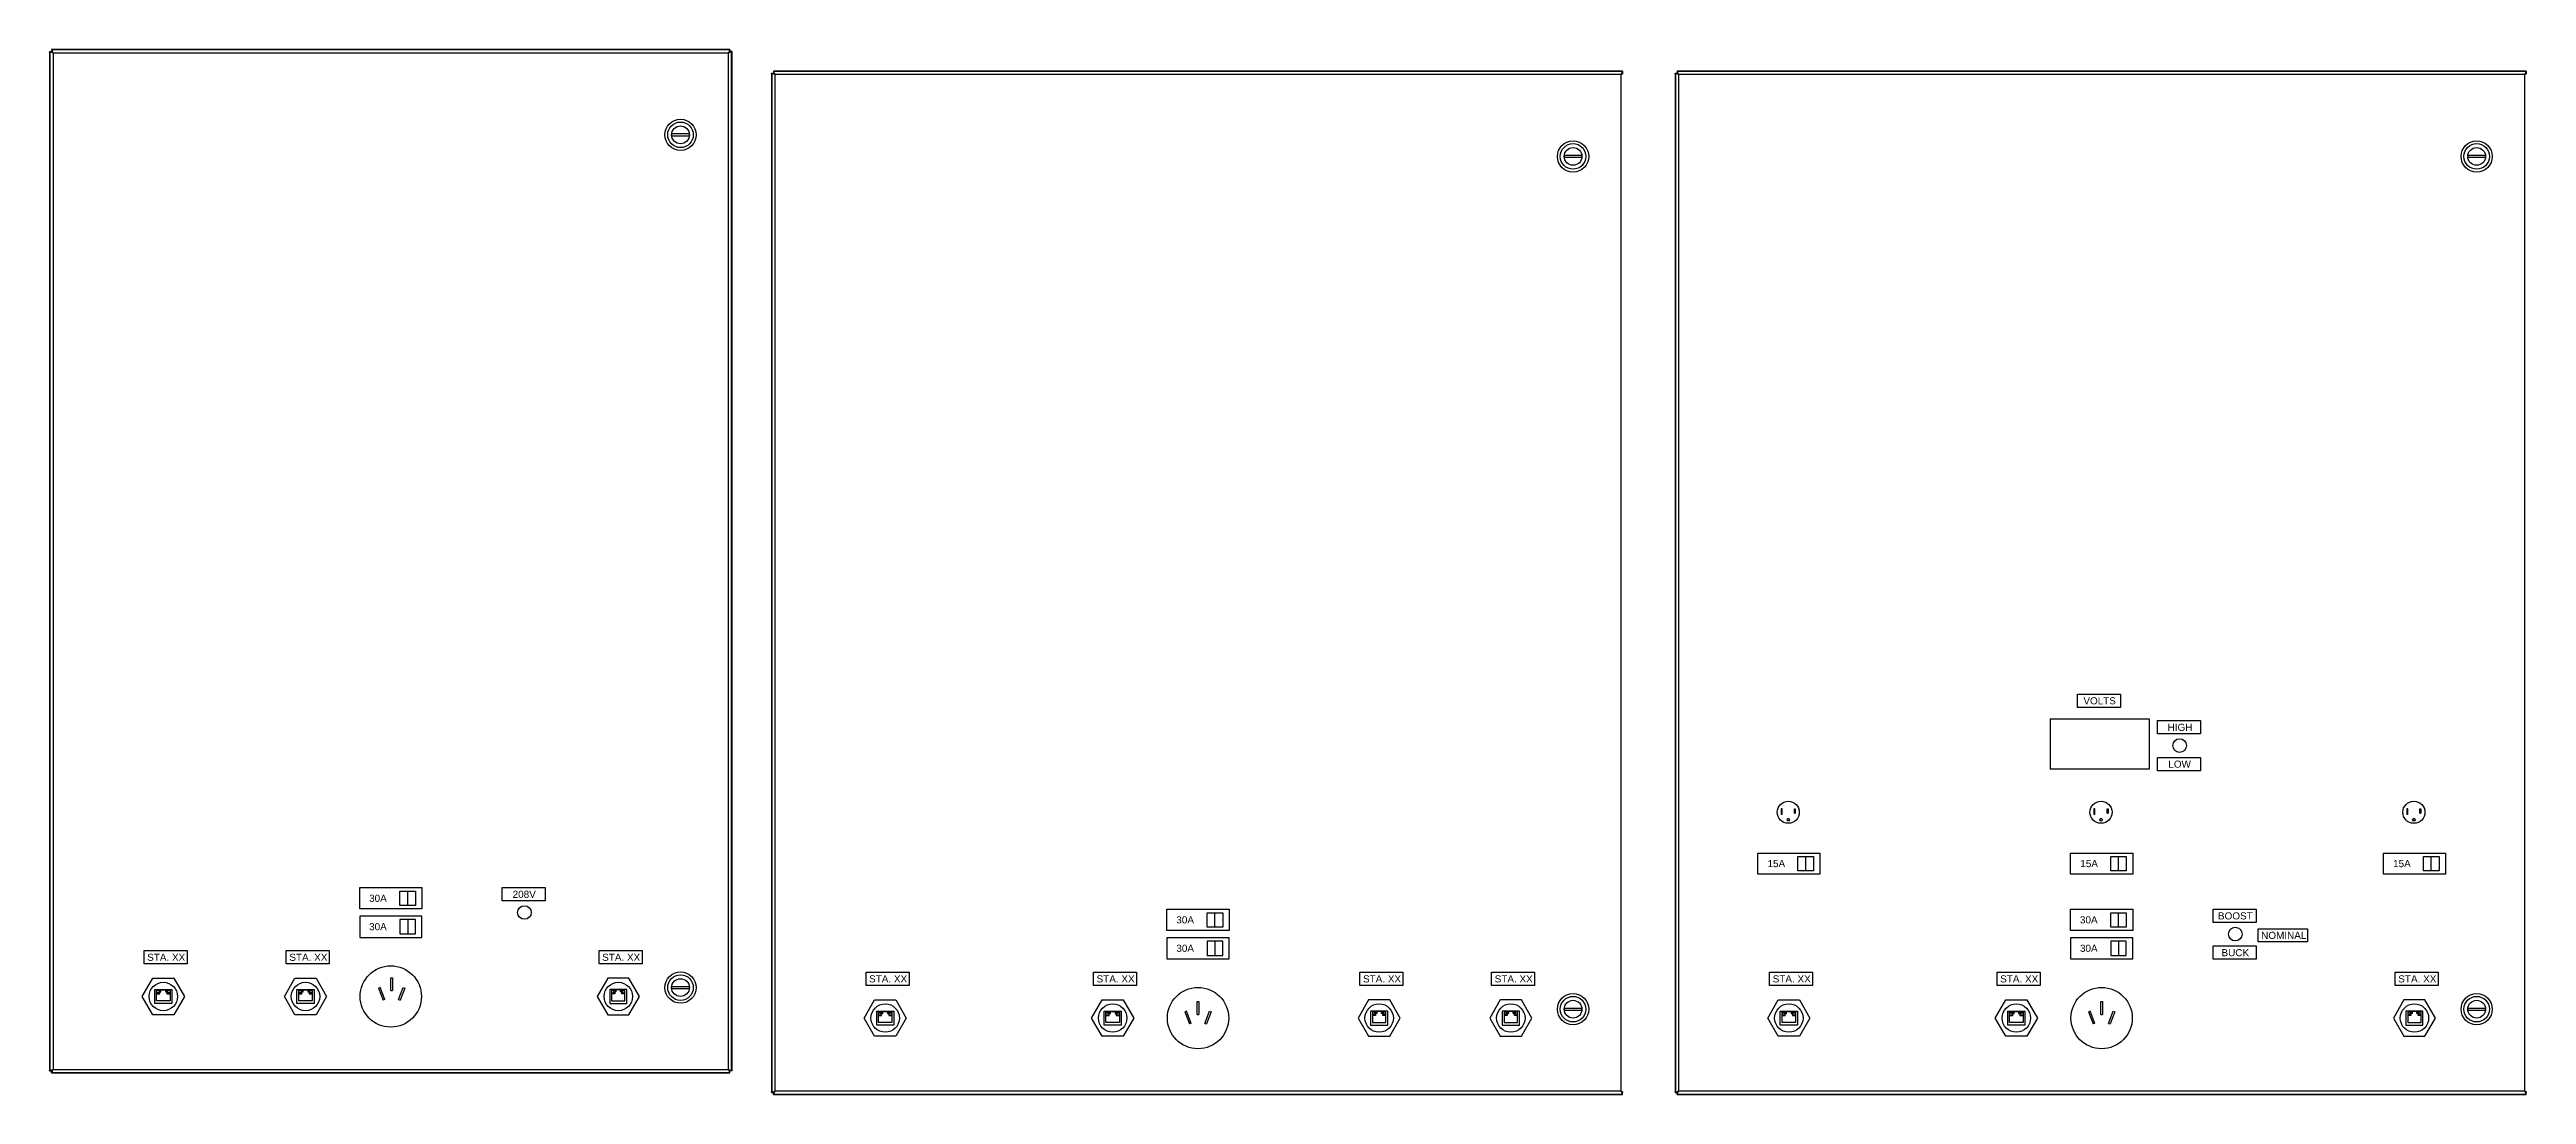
# Model space of a CAD drawing. Header units: inches. Extents: x -228 to 241, y -155 to 115.
# Drawn here: x -227.5 to -140.4, y 12.6 to 49.4 of the extents above; entities that cross this region are included whole.
import ezdxf

# ---------------------------------------------------------------- set-up
doc = ezdxf.new("R2010")
doc.units = ezdxf.units.IN
doc.header["$MEASUREMENT"] = 0
for name, color, linetype in [('DIM', 1, 'Continuous'), ('ELECTRICAL DEVICES', 30, 'Continuous'), ('PANEL', 150, 'Continuous'), ('WOODHEAD ENSP1F5', 81, 'Continuous')]:
    doc.layers.add(name, color=color, linetype=linetype)
doc.styles.add('Notes', font='arial.ttf', dxfattribs={"height": 0.125})

msp = doc.modelspace()

# ---------------------------------------------------------------- texts
at = {"layer": 'ELECTRICAL DEVICES', "char_height": 0.25, "attachment_point": 1, "style": 'Notes'}
for s, width, insert in [('\\pi1.1138;VOLTS', 3.35297884, (-157.134668, 26.582336)), ('\\pi1.268;HIGH', 3.35297884, (-154.326972, 25.647615)), ('\\pi1.2935;LOW', 3.35297884, (-154.326972, 24.353387)), ('\\pi0.19769;15A', 0.97928423, (-167.327517, 20.854137)), ('\\pi0.19769;15A', 0.97928423, (-156.327517, 20.854137)), ('\\pi0.19769;15A', 0.97928423, (-145.327517, 20.854137)), ('\\pi0.18601;30A', 0.97928423, (-216.491213, 19.635164)), ('\\pi1.2751;208V', 3.35297884, (-212.532966, 19.774843)), ('\\pi0.18601;30A', 0.97928423, (-216.491213, 18.635164)), ('\\pi0.18601;30A', 0.97928423, (-188.104351, 18.875466)), ('\\pi0.18601;30A', 0.97928423, (-156.327517, 18.875466)), ('\\pi1.0815;BOOST', 3.35297884, (-152.369271, 19.015145)), ('\\pi0.9004;NOMINAL', 3.35297884, (-150.669714, 18.329259)), ('\\pi1.0158;STA. XX', 3.35297884, (-225.125892, 17.558913)), ('\\pi1.0158;STA. XX', 3.35297884, (-220.125892, 17.558913)), ('\\pi1.0158;STA. XX', 3.35297884, (-209.125892, 17.558913)), ('\\pi0.18601;30A', 0.97928423, (-188.104351, 17.875466)), ('\\pi0.18601;30A', 0.97928423, (-156.327517, 17.875466)), ('\\pi1.2045;BUCK', 3.35297884, (-152.369271, 17.720917)), ('\\pi1.0158;STA. XX', 3.35297884, (-199.73903, 16.799216)), ('\\pi1.0158;STA. XX', 3.35297884, (-191.73903, 16.799216)), ('\\pi1.0158;STA. XX', 3.35297884, (-182.369118, 16.799216)), ('\\pi1.0158;STA. XX', 3.35297884, (-177.73903, 16.799216)), ('\\pi1.0158;STA. XX', 3.35297884, (-167.962196, 16.799216)), ('\\pi1.0158;STA. XX', 3.35297884, (-159.962196, 16.799216)), ('\\pi1.0158;STA. XX', 3.35297884, (-145.962196, 16.799216))]:
    msp.add_mtext_dynamic_manual_height_columns(s, width=width, gutter_width=0.625, heights=[0], dxfattribs=dict(at, insert=insert))

# ---------------------------------------------------------------- blocks, each defined once
blk = doc.blocks.new('A$C7F536ECD')
at = {"layer": 'ELECTRICAL DEVICES'}
for p, q in [((0.625, 0.594), (0.125, 0.594)), ((1.125, 0.594), (1.625, 0.594))]:
    blk.add_line(p, q, dxfattribs=at)
for points in [[(0.75, -1.094), (0, -1.094), (0, 1.094), (0.75, 1.094)], [(1, -1.094), (1.75, -1.094), (1.75, 1.094), (1, 1.094)], [(0.625, 0.319), (0.125, 0.319), (0.125, 0.868), (0.625, 0.868)], [(1.125, 0.319), (1.625, 0.319), (1.625, 0.868), (1.125, 0.868)]]:
    blk.add_lwpolyline(points, close=True, dxfattribs=at)

# ---------------------------------------------------------------- linework, layer by layer
at = {"layer": 'ELECTRICAL DEVICES'}
for p, q in [((-166.647615, 22.655977), (-166.647615, 22.46027)), ((-166.614546, 22.655977), (-166.647615, 22.655977)), ((-166.614546, 22.46027), (-166.614546, 22.655977)), ((-166.184343, 22.504273), (-166.184343, 22.655977)), ((-166.184343, 22.655977), (-166.151273, 22.655977)), ((-166.151273, 22.655977), (-166.151273, 22.504273)), ((-155.647615, 22.655977), (-155.647615, 22.46027)), ((-155.614546, 22.655977), (-155.647615, 22.655977)), ((-155.614546, 22.46027), (-155.614546, 22.655977)), ((-155.184343, 22.504273), (-155.184343, 22.655977)), ((-155.184343, 22.655977), (-155.151273, 22.655977)), ((-155.151273, 22.655977), (-155.151273, 22.504273)), ((-144.647615, 22.655977), (-144.647615, 22.46027)), ((-144.614546, 22.655977), (-144.647615, 22.655977)), ((-144.614546, 22.46027), (-144.614546, 22.655977)), ((-144.184343, 22.504273), (-144.184343, 22.655977)), ((-144.184343, 22.655977), (-144.151273, 22.655977)), ((-144.151273, 22.655977), (-144.151273, 22.504273)), ((-166.614546, 22.46027), (-166.647615, 22.46027)), ((-166.441851, 22.246502), (-166.441851, 22.272645)), ((-166.441851, 22.246502), (-166.357038, 22.246502)), ((-166.357038, 22.272645), (-166.357038, 22.246502)), ((-166.184343, 22.504273), (-166.151273, 22.504273)), ((-155.614546, 22.46027), (-155.647615, 22.46027)), ((-155.441851, 22.246502), (-155.441851, 22.272645)), ((-155.441851, 22.246502), (-155.357038, 22.246502)), ((-155.357038, 22.272645), (-155.357038, 22.246502)), ((-155.184343, 22.504273), (-155.151273, 22.504273)), ((-144.614546, 22.46027), (-144.647615, 22.46027)), ((-144.441851, 22.246502), (-144.441851, 22.272645)), ((-144.441851, 22.246502), (-144.357038, 22.246502)), ((-144.357038, 22.272645), (-144.357038, 22.246502)), ((-144.184343, 22.504273), (-144.151273, 22.504273)), ((-165.785013, 20.477096), (-165.785013, 20.977096)), ((-154.785013, 20.477096), (-154.785013, 20.977096)), ((-143.785013, 20.477096), (-143.785013, 20.977096)), ((-186.561847, 18.498426), (-186.561847, 18.998426)), ((-154.785013, 18.498426), (-154.785013, 18.998426)), ((-186.561847, 17.998426), (-186.561847, 17.498426)), ((-154.785013, 17.998426), (-154.785013, 17.498426)), ((-215.542459, 16.260027), (-215.542459, 16.715285)), ((-215.542459, 16.715285), (-215.480095, 16.715285)), ((-215.480095, 16.715285), (-215.480095, 16.260027)), ((-215.918988, 16.37428), (-215.977218, 16.351951)), ((-215.977218, 16.351951), (-215.814216, 15.926874)), ((-215.755986, 15.949203), (-215.918988, 16.37428)), ((-215.755986, 15.949203), (-215.814216, 15.926874)), ((-215.542459, 16.260027), (-215.480095, 16.260027)), ((-215.266568, 15.949203), (-215.103566, 16.37428)), ((-215.266568, 15.949203), (-215.208338, 15.926874)), ((-215.045336, 16.351951), (-215.208338, 15.926874)), ((-215.103566, 16.37428), (-215.045336, 16.351951)), ((-187.186779, 15.419841), (-187.186779, 15.875099)), ((-187.186779, 15.875099), (-187.124415, 15.875099)), ((-187.124415, 15.875099), (-187.124415, 15.419841)), ((-155.409945, 15.419841), (-155.409945, 15.875099)), ((-155.409945, 15.875099), (-155.347581, 15.875099)), ((-155.347581, 15.875099), (-155.347581, 15.419841)), ((-187.563309, 15.534094), (-187.621538, 15.511765)), ((-187.621538, 15.511765), (-187.458536, 15.086689)), ((-187.400307, 15.109018), (-187.563309, 15.534094)), ((-187.400307, 15.109018), (-187.458536, 15.086689)), ((-187.186779, 15.419841), (-187.124415, 15.419841)), ((-186.910888, 15.109018), (-186.747886, 15.534094)), ((-186.910888, 15.109018), (-186.852658, 15.086689)), ((-186.689656, 15.511765), (-186.852658, 15.086689)), ((-186.747886, 15.534094), (-186.689656, 15.511765)), ((-155.786475, 15.534094), (-155.844704, 15.511765)), ((-155.844704, 15.511765), (-155.681702, 15.086689)), ((-155.623473, 15.109018), (-155.786475, 15.534094)), ((-155.623473, 15.109018), (-155.681702, 15.086689)), ((-155.409945, 15.419841), (-155.347581, 15.419841)), ((-155.134054, 15.109018), (-154.971052, 15.534094)), ((-155.134054, 15.109018), (-155.075824, 15.086689)), ((-154.912822, 15.511765), (-155.075824, 15.086689)), ((-154.971052, 15.534094), (-154.912822, 15.511765))]:
    msp.add_line(p, q, dxfattribs=at)
for points in [[(-156.226579, 26.692942), (-154.714113, 26.692942), (-154.714113, 26.225068), (-156.226579, 26.225068)], [(-157.192612, 24.06454), (-153.692612, 24.06454), (-153.692612, 25.81454), (-157.192612, 25.81454)], [(-153.418883, 25.758222), (-151.906416, 25.758222), (-151.906416, 25.290348), (-153.418883, 25.290348)], [(-153.418883, 24.463993), (-151.906416, 24.463993), (-151.906416, 23.99612), (-153.418883, 23.99612)], [(-167.472513, 20.352096), (-167.472513, 21.102096), (-165.285013, 21.102096), (-165.285013, 20.352096)], [(-166.059454, 20.477096), (-166.059454, 20.977096), (-165.510573, 20.977096), (-165.510573, 20.477096)], [(-156.472513, 20.352096), (-156.472513, 21.102096), (-154.285013, 21.102096), (-154.285013, 20.352096)], [(-155.059454, 20.477096), (-155.059454, 20.977096), (-154.510573, 20.977096), (-154.510573, 20.477096)], [(-145.472513, 20.352096), (-145.472513, 21.102096), (-143.285013, 21.102096), (-143.285013, 20.352096)], [(-144.059454, 20.477096), (-144.059454, 20.977096), (-143.510573, 20.977096), (-143.510573, 20.477096)], [(-211.624877, 19.885449), (-210.112411, 19.885449), (-210.112411, 19.417576), (-211.624877, 19.417576)], [(-188.249347, 18.373426), (-188.249347, 19.123426), (-186.061847, 19.123426), (-186.061847, 18.373426)], [(-186.836288, 18.498426), (-186.836288, 18.998426), (-186.287407, 18.998426), (-186.287407, 18.498426)], [(-156.472513, 18.373426), (-156.472513, 19.123426), (-154.285013, 19.123426), (-154.285013, 18.373426)], [(-155.059454, 18.498426), (-155.059454, 18.998426), (-154.510573, 18.998426), (-154.510573, 18.498426)], [(-151.461182, 19.125752), (-149.948715, 19.125752), (-149.948715, 18.657878), (-151.461182, 18.657878)], [(-149.876371, 18.439865), (-148.141585, 18.439865), (-148.141585, 17.971991), (-149.876371, 17.971991)], [(-224.217803, 17.66952), (-222.705336, 17.66952), (-222.705336, 17.201646), (-224.217803, 17.201646)], [(-219.217803, 17.66952), (-217.705336, 17.66952), (-217.705336, 17.201646), (-219.217803, 17.201646)], [(-208.217803, 17.66952), (-206.705336, 17.66952), (-206.705336, 17.201646), (-208.217803, 17.201646)], [(-188.249347, 18.123426), (-188.249347, 17.373426), (-186.061847, 17.373426), (-186.061847, 18.123426)], [(-186.836288, 17.998426), (-186.836288, 17.498426), (-186.287407, 17.498426), (-186.287407, 17.998426)], [(-156.472513, 18.123426), (-156.472513, 17.373426), (-154.285013, 17.373426), (-154.285013, 18.123426)], [(-155.059454, 17.998426), (-155.059454, 17.498426), (-154.510573, 17.498426), (-154.510573, 17.998426)], [(-151.461182, 17.831523), (-149.948715, 17.831523), (-149.948715, 17.36365), (-151.461182, 17.36365)], [(-198.830941, 16.909822), (-197.318475, 16.909822), (-197.318475, 16.441949), (-198.830941, 16.441949)], [(-190.830941, 16.909822), (-189.318475, 16.909822), (-189.318475, 16.441949), (-190.830941, 16.441949)], [(-181.461029, 16.909822), (-179.948563, 16.909822), (-179.948563, 16.441949), (-181.461029, 16.441949)], [(-176.830941, 16.909822), (-175.318475, 16.909822), (-175.318475, 16.441949), (-176.830941, 16.441949)], [(-167.054107, 16.909822), (-165.541641, 16.909822), (-165.541641, 16.441949), (-167.054107, 16.441949)], [(-159.054107, 16.909822), (-157.541641, 16.909822), (-157.541641, 16.441949), (-159.054107, 16.441949)], [(-145.054107, 16.909822), (-143.541641, 16.909822), (-143.541641, 16.441949), (-145.054107, 16.441949)]]:
    msp.add_lwpolyline(points, close=True, dxfattribs=at)
for centre, radius in [((-152.635958, 24.881434), 0.23973), ((-166.399444, 22.535272), 0.389452), ((-155.399444, 22.535272), 0.389452), ((-144.399444, 22.535272), 0.389452), ((-210.841952, 19.008662), 0.23973), ((-150.678256, 18.248964), 0.23973), ((-215.542459, 16.054998), 1.078125), ((-187.155597, 15.295301), 1.078125), ((-155.378763, 15.295301), 1.078125)]:
    msp.add_circle(centre, radius, dxfattribs=at)
for centre in [(-166.399444, 22.272645), (-155.399444, 22.272645), (-144.399444, 22.272645)]:
    msp.add_arc(centre, 0.042407, 0, 180, dxfattribs=at)
at = {"layer": 'PANEL'}
for p, q in [((-227.542959, 49.294916), (-227.47096, 49.294916)), ((-227.542959, 49.294916), (-227.542959, 49.280087)), ((-227.542959, 49.280087), (-227.542959, 13.453968)), ((-227.542959, 49.280087), (-227.47096, 49.280087)), ((-227.526959, 49.278948), (-227.526959, 13.454105)), ((-227.481715, 49.278948), (-227.526959, 49.278948)), ((-227.455071, 49.278948), (-227.481715, 49.278948)), ((-227.47096, 49.280087), (-227.47096, 49.294916)), ((-227.470848, 49.367027), (-227.470848, 49.295028)), ((-227.456019, 49.367027), (-227.470848, 49.367027)), ((-227.470848, 49.295028), (-227.456019, 49.295028)), ((-227.456019, 49.295028), (-227.456019, 49.367027)), ((-203.629899, 49.367027), (-227.456019, 49.367027)), ((-227.45488, 49.351028), (-227.45488, 49.305785)), ((-203.630038, 49.351028), (-227.45488, 49.351028)), ((-227.45488, 49.305785), (-227.45488, 49.279138)), ((-227.419149, 49.243027), (-227.419369, 49.243248)), ((-227.419179, 49.243438), (-227.418959, 49.243217)), ((-227.419149, 49.243027), (-227.418959, 49.243027)), ((-227.418959, 49.243217), (-227.418959, 49.243027)), ((-227.418959, 49.243027), (-227.418959, 13.490026)), ((-203.665959, 49.243027), (-227.418959, 49.243027)), ((-203.665959, 49.243217), (-203.665738, 49.243438)), ((-203.665959, 49.243027), (-203.665959, 49.243217)), ((-203.665959, 13.490026), (-203.665959, 49.243027)), ((-203.665959, 49.243027), (-203.665769, 49.243027)), ((-203.665548, 49.243248), (-203.665769, 49.243027)), ((-203.650959, 49.259028), (-203.647511, 49.261285)), ((-203.630038, 49.305785), (-203.630038, 49.351028)), ((-203.630038, 49.279138), (-203.630038, 49.305785)), ((-203.629899, 49.367027), (-203.629899, 49.295028)), ((-203.615069, 49.367027), (-203.629899, 49.367027)), ((-203.629899, 49.295028), (-203.615069, 49.295028)), ((-203.603203, 49.278948), (-203.629847, 49.278948)), ((-203.615069, 49.367027), (-203.615069, 49.295028)), ((-203.542958, 49.294916), (-203.614958, 49.294916)), ((-203.614958, 49.294916), (-203.614958, 49.280087)), ((-203.614958, 49.280087), (-203.542958, 49.280087)), ((-203.557958, 49.278948), (-203.603203, 49.278948)), ((-203.557958, 13.454105), (-203.557958, 49.278948)), ((-203.542958, 49.280087), (-203.542958, 49.294916)), ((-203.542958, 13.453968), (-203.542958, 49.280087)), ((-202.156097, 48.535219), (-202.084098, 48.535219)), ((-202.156097, 48.535219), (-202.156097, 48.520389)), ((-202.156097, 48.520389), (-202.156097, 12.694271)), ((-202.156097, 48.520389), (-202.084098, 48.520389)), ((-202.140097, 48.519251), (-202.140097, 12.694408)), ((-202.094854, 48.519251), (-202.140097, 48.519251)), ((-202.068209, 48.519251), (-202.094854, 48.519251)), ((-202.084098, 48.520389), (-202.084098, 48.535219)), ((-202.083986, 48.60733), (-202.083986, 48.53533)), ((-202.069157, 48.60733), (-202.083986, 48.60733)), ((-202.083986, 48.53533), (-202.069157, 48.53533)), ((-202.069157, 48.53533), (-202.069157, 48.60733)), ((-172.243037, 48.60733), (-202.069157, 48.60733)), ((-202.068019, 48.591331), (-202.068019, 48.546087)), ((-172.243176, 48.591331), (-202.068019, 48.591331)), ((-202.068019, 48.546087), (-202.068019, 48.519441)), ((-202.032288, 48.48333), (-202.032507, 48.483551)), ((-202.032317, 48.483741), (-202.032097, 48.48352)), ((-202.032288, 48.48333), (-202.032097, 48.48333)), ((-202.032097, 48.48352), (-202.032097, 48.48333)), ((-202.032097, 48.48333), (-202.032097, 12.730329)), ((-172.279097, 48.48333), (-202.032097, 48.48333)), ((-172.279097, 48.48352), (-172.278876, 48.483741)), ((-172.279097, 48.48333), (-172.279097, 48.48352)), ((-172.279097, 12.730329), (-172.279097, 48.48333)), ((-172.279097, 48.48333), (-172.278907, 48.48333)), ((-172.278686, 48.483551), (-172.278907, 48.48333)), ((-172.264097, 48.49933), (-172.260649, 48.501588)), ((-172.243176, 48.546087), (-172.243176, 48.591331)), ((-172.243176, 48.519441), (-172.243176, 48.546087)), ((-172.243037, 48.60733), (-172.243037, 48.53533)), ((-172.228208, 48.60733), (-172.243037, 48.60733)), ((-172.243037, 48.53533), (-172.228208, 48.53533)), ((-172.216341, 48.519251), (-172.242986, 48.519251)), ((-172.228208, 48.60733), (-172.228208, 48.53533)), ((-172.228096, 48.535219), (-172.228096, 48.520389)), ((-170.379264, 48.535219), (-170.307264, 48.535219)), ((-170.379264, 48.535219), (-170.379264, 48.520389)), ((-170.379264, 48.520389), (-170.379264, 12.694271)), ((-170.379264, 48.520389), (-170.307264, 48.520389)), ((-170.363263, 48.519251), (-170.363263, 12.694408)), ((-170.31802, 48.519251), (-170.363263, 48.519251)), ((-170.291375, 48.519251), (-170.31802, 48.519251)), ((-170.307264, 48.520389), (-170.307264, 48.535219)), ((-170.307153, 48.60733), (-170.307153, 48.53533)), ((-170.292323, 48.60733), (-170.307153, 48.60733)), ((-170.307153, 48.53533), (-170.292323, 48.53533)), ((-170.292323, 48.53533), (-170.292323, 48.60733)), ((-140.466203, 48.60733), (-170.292323, 48.60733)), ((-170.291185, 48.591331), (-170.291185, 48.546087)), ((-140.466342, 48.591331), (-170.291185, 48.591331)), ((-170.291185, 48.546087), (-170.291185, 48.519441)), ((-170.255454, 48.48333), (-170.255673, 48.483551)), ((-170.255483, 48.483741), (-170.255264, 48.48352)), ((-170.255454, 48.48333), (-170.255264, 48.48333)), ((-170.255264, 48.48352), (-170.255264, 48.48333)), ((-170.255264, 48.48333), (-170.255264, 12.730329)), ((-140.502263, 48.48333), (-170.255264, 48.48333)), ((-140.502263, 48.48352), (-140.502043, 48.483741)), ((-140.502263, 48.48333), (-140.502263, 48.48352)), ((-140.502263, 12.730329), (-140.502263, 48.48333)), ((-140.502263, 48.48333), (-140.502073, 48.48333)), ((-140.501852, 48.483551), (-140.502073, 48.48333)), ((-140.487263, 48.49933), (-140.483815, 48.501588)), ((-140.466342, 48.546087), (-140.466342, 48.591331)), ((-140.466342, 48.519441), (-140.466342, 48.546087)), ((-140.466203, 48.60733), (-140.466203, 48.53533)), ((-140.451374, 48.60733), (-140.466203, 48.60733)), ((-140.466203, 48.53533), (-140.451374, 48.53533)), ((-140.439507, 48.519251), (-140.466152, 48.519251)), ((-140.451374, 48.60733), (-140.451374, 48.53533)), ((-140.451262, 48.535219), (-140.451262, 48.520389)), ((-205.043035, 46.396028), (-205.664883, 46.396028)), ((-205.664883, 46.336028), (-205.043035, 46.336028)), ((-173.656173, 45.63633), (-174.278021, 45.63633)), ((-174.278021, 45.57633), (-173.656173, 45.57633)), ((-141.879339, 45.63633), (-142.501187, 45.63633)), ((-142.501187, 45.57633), (-141.879339, 45.57633)), ((-205.043035, 16.397027), (-205.664883, 16.397027)), ((-205.664883, 16.337027), (-205.043035, 16.337027)), ((-173.656173, 15.63733), (-174.278021, 15.63733)), ((-174.278021, 15.57733), (-173.656173, 15.57733)), ((-141.879339, 15.63733), (-142.501187, 15.63733)), ((-142.501187, 15.57733), (-141.879339, 15.57733)), ((-227.47096, 13.453968), (-227.542959, 13.453968)), ((-227.542959, 13.453968), (-227.542959, 13.439138)), ((-227.542959, 13.439138), (-227.47096, 13.439138)), ((-227.526959, 13.454105), (-227.481715, 13.454105)), ((-227.481715, 13.454105), (-227.455071, 13.454105)), ((-227.47096, 13.439138), (-227.47096, 13.453968)), ((-227.470848, 13.367027), (-227.470848, 13.439027)), ((-227.456019, 13.439027), (-227.470848, 13.439027)), ((-227.470848, 13.367027), (-227.456019, 13.367027)), ((-227.456019, 13.367027), (-227.456019, 13.439027)), ((-227.456019, 13.367027), (-203.629899, 13.367027)), ((-227.45488, 13.453915), (-227.45488, 13.42727)), ((-227.45488, 13.42727), (-227.45488, 13.382027)), ((-227.45488, 13.382027), (-203.630038, 13.382027)), ((-227.43714, 13.471656), (-227.434959, 13.475027)), ((-227.419369, 13.489807), (-227.419149, 13.490026)), ((-227.418959, 13.489836), (-227.419179, 13.489617)), ((-227.418959, 13.490026), (-227.419149, 13.490026)), ((-227.418959, 13.490026), (-227.418959, 13.489836)), ((-227.418959, 13.490026), (-203.665959, 13.490026)), ((-203.665959, 13.489836), (-203.665959, 13.490026)), ((-203.665769, 13.490026), (-203.665959, 13.490026)), ((-203.665738, 13.489617), (-203.665959, 13.489836)), ((-203.665769, 13.490026), (-203.665548, 13.489807)), ((-203.630038, 13.42727), (-203.630038, 13.453915)), ((-203.630038, 13.382027), (-203.630038, 13.42727)), ((-203.629899, 13.439027), (-203.629899, 13.367027)), ((-203.615069, 13.439027), (-203.629899, 13.439027)), ((-203.629899, 13.367027), (-203.615069, 13.367027)), ((-203.629847, 13.454105), (-203.603203, 13.454105)), ((-203.615069, 13.367027), (-203.615069, 13.439027)), ((-203.542958, 13.453968), (-203.614958, 13.453968)), ((-203.614958, 13.453968), (-203.614958, 13.439138)), ((-203.542958, 13.439138), (-203.614958, 13.439138)), ((-203.603203, 13.454105), (-203.557958, 13.454105)), ((-203.542958, 13.439138), (-203.542958, 13.453968)), ((-202.084098, 12.694271), (-202.156097, 12.694271)), ((-202.156097, 12.694271), (-202.156097, 12.679441)), ((-202.156097, 12.679441), (-202.084098, 12.679441)), ((-202.140097, 12.694408), (-202.094854, 12.694408)), ((-202.094854, 12.694408), (-202.068209, 12.694408)), ((-202.084098, 12.679441), (-202.084098, 12.694271)), ((-202.083986, 12.60733), (-202.083986, 12.679329)), ((-202.069157, 12.679329), (-202.083986, 12.679329)), ((-202.083986, 12.60733), (-202.069157, 12.60733)), ((-202.069157, 12.60733), (-202.069157, 12.679329)), ((-202.069157, 12.60733), (-172.243037, 12.60733)), ((-202.068019, 12.694218), (-202.068019, 12.667573)), ((-202.068019, 12.667573), (-202.068019, 12.62233)), ((-202.068019, 12.62233), (-172.243176, 12.62233)), ((-202.050278, 12.711958), (-202.048097, 12.715329)), ((-202.032507, 12.73011), (-202.032288, 12.730329)), ((-202.032097, 12.730139), (-202.032317, 12.72992)), ((-202.032097, 12.730329), (-202.032288, 12.730329)), ((-202.032097, 12.730329), (-202.032097, 12.730139)), ((-202.032097, 12.730329), (-172.279097, 12.730329)), ((-172.279097, 12.730139), (-172.279097, 12.730329)), ((-172.278907, 12.730329), (-172.279097, 12.730329)), ((-172.278876, 12.72992), (-172.279097, 12.730139)), ((-172.278907, 12.730329), (-172.278686, 12.73011)), ((-172.243176, 12.667573), (-172.243176, 12.694218)), ((-172.243176, 12.62233), (-172.243176, 12.667573)), ((-172.243037, 12.679329), (-172.243037, 12.60733)), ((-172.228208, 12.679329), (-172.243037, 12.679329)), ((-172.243037, 12.60733), (-172.228208, 12.60733)), ((-172.242986, 12.694408), (-172.216341, 12.694408)), ((-172.228208, 12.60733), (-172.228208, 12.679329)), ((-172.228096, 12.694271), (-172.228096, 12.679441)), ((-170.307264, 12.694271), (-170.379264, 12.694271)), ((-170.379264, 12.694271), (-170.379264, 12.679441)), ((-170.379264, 12.679441), (-170.307264, 12.679441)), ((-170.363263, 12.694408), (-170.31802, 12.694408)), ((-170.31802, 12.694408), (-170.291375, 12.694408)), ((-170.307264, 12.679441), (-170.307264, 12.694271)), ((-170.307153, 12.60733), (-170.307153, 12.679329)), ((-170.292323, 12.679329), (-170.307153, 12.679329)), ((-170.307153, 12.60733), (-170.292323, 12.60733)), ((-170.292323, 12.60733), (-170.292323, 12.679329)), ((-170.292323, 12.60733), (-140.466203, 12.60733)), ((-170.291185, 12.694218), (-170.291185, 12.667573)), ((-170.291185, 12.667573), (-170.291185, 12.62233)), ((-170.291185, 12.62233), (-140.466342, 12.62233)), ((-170.273444, 12.711958), (-170.271263, 12.715329)), ((-170.255673, 12.73011), (-170.255454, 12.730329)), ((-170.255264, 12.730139), (-170.255483, 12.72992)), ((-170.255264, 12.730329), (-170.255454, 12.730329)), ((-170.255264, 12.730329), (-170.255264, 12.730139)), ((-170.255264, 12.730329), (-140.502263, 12.730329)), ((-140.502263, 12.730139), (-140.502263, 12.730329)), ((-140.502073, 12.730329), (-140.502263, 12.730329)), ((-140.502043, 12.72992), (-140.502263, 12.730139)), ((-140.502073, 12.730329), (-140.501852, 12.73011)), ((-140.466342, 12.667573), (-140.466342, 12.694218)), ((-140.466342, 12.62233), (-140.466342, 12.667573)), ((-140.466203, 12.679329), (-140.466203, 12.60733)), ((-140.451374, 12.679329), (-140.466203, 12.679329)), ((-140.466203, 12.60733), (-140.451374, 12.60733)), ((-140.466152, 12.694408), (-140.439507, 12.694408)), ((-140.451374, 12.60733), (-140.451374, 12.679329)), ((-140.451262, 12.694271), (-140.451262, 12.679441))]:
    msp.add_line(p, q, dxfattribs=at)
for centre, radius in [((-205.353959, 46.366027), 0.55), ((-205.353959, 46.366027), 0.45), ((-205.353959, 46.366027), 0.3125), ((-173.967097, 45.60633), 0.55), ((-173.967097, 45.60633), 0.45), ((-173.967097, 45.60633), 0.3125), ((-142.190263, 45.60633), 0.55), ((-142.190263, 45.60633), 0.45), ((-142.190263, 45.60633), 0.3125), ((-205.353959, 16.367027), 0.55), ((-205.353959, 16.367027), 0.45), ((-205.353959, 16.367027), 0.3125), ((-173.967097, 15.60733), 0.55), ((-173.967097, 15.60733), 0.45), ((-173.967097, 15.60733), 0.3125), ((-142.190263, 15.60733), 0.55), ((-142.190263, 15.60733), 0.45), ((-142.190263, 15.60733), 0.3125)]:
    msp.add_circle(centre, radius, dxfattribs=at)
for centre, start, end in [((-205.353959, 46.366027), 174.48878333, 185.51121667), ((-205.353959, 46.366027), 354.48878333, 5.51121667), ((-173.967097, 45.60633), 174.48878333, 185.51121667), ((-173.967097, 45.60633), 354.48878333, 5.51121667), ((-142.190263, 45.60633), 174.48878333, 185.51121667), ((-142.190263, 45.60633), 354.48878333, 5.51121667), ((-205.353959, 16.367027), 174.48878333, 185.51121667), ((-205.353959, 16.367027), 354.48878333, 5.51121667), ((-173.967097, 15.60733), 174.48878333, 185.51121667), ((-173.967097, 15.60733), 354.48878333, 5.51121667), ((-142.190263, 15.60733), 174.48878333, 185.51121667), ((-142.190263, 15.60733), 354.48878333, 5.51121667)]:
    msp.add_arc(centre, 0.312368, start, end, dxfattribs=at)
for points, knots in [([(-227.526959, 49.267965), (-227.527292, 49.268098), (-227.535777, 49.271488), (-227.541202, 49.27543), (-227.542509, 49.278895), (-227.542959, 49.280087)], [0, 0, 0, 0, 0.026161402, 0.664978604, 1, 1, 1, 1]), ([(-227.419369, 49.243248), (-227.426155, 49.246893), (-227.439724, 49.254183), (-227.461237, 49.266078), (-227.474378, 49.274337), (-227.481715, 49.278948)], [0, 0, 0, 0, 0.30642666, 0.612745307, 1, 1, 1, 1]), ([(-227.47096, 49.294916), (-227.470457, 49.291628), (-227.469642, 49.286303), (-227.464125, 49.280983), (-227.462014, 49.278948)], [0, 0, 0, 0, 0.617418718, 1, 1, 1, 1]), ([(-227.45488, 49.286373), (-227.457623, 49.288956), (-227.46295, 49.293974), (-227.468268, 49.294683), (-227.470848, 49.295028)], [0, 0, 0, 0, 0.514727949, 1, 1, 1, 1]), ([(-227.456019, 49.367027), (-227.453868, 49.36634), (-227.45083, 49.36537), (-227.446769, 49.356399), (-227.445582, 49.353777)], [0, 0, 0, 0, 0.707770379, 1, 1, 1, 1]), ([(-227.455071, 49.278948), (-227.451196, 49.275074), (-227.44158, 49.265458), (-227.430774, 49.254651), (-227.423658, 49.247536), (-227.422042, 49.245919), (-227.421106, 49.244986), (-227.420905, 49.244783), (-227.42082, 49.244698)], [0, 0, 0, 0, 0.328599046, 0.815595087, 0.881310139, 0.924681137, 0.968401398, 1, 1, 1, 1]), ([(-227.45488, 49.305785), (-227.451235, 49.300037), (-227.443945, 49.288543), (-227.432048, 49.267392), (-227.42379, 49.252021), (-227.419179, 49.243438)], [0, 0, 0, 0, 0.3064259275, 0.6127477556, 1, 1, 1, 1]), ([(-203.665738, 49.243438), (-203.662093, 49.250224), (-203.654803, 49.263793), (-203.642908, 49.285307), (-203.634649, 49.298447), (-203.630038, 49.305785)], [0, 0, 0, 0, 0.30642666, 0.612745307, 1, 1, 1, 1]), ([(-203.603203, 49.278948), (-203.60895, 49.275303), (-203.620443, 49.268012), (-203.641595, 49.256118), (-203.656966, 49.247859), (-203.665548, 49.243248)], [0, 0, 0, 0, 0.306420165, 0.612753655, 1, 1, 1, 1]), ([(-203.630038, 49.279138), (-203.633912, 49.275264), (-203.643528, 49.265649), (-203.654335, 49.254841), (-203.66145, 49.247726), (-203.663067, 49.246109), (-203.66401, 49.245168), (-203.664213, 49.244963), (-203.664301, 49.244875)], [0, 0, 0, 0, 0.32818657, 0.814571307, 0.88020387, 0.923520426, 0.967185807, 1, 1, 1, 1]), ([(-203.642021, 49.351028), (-203.641888, 49.351362), (-203.638507, 49.359847), (-203.634553, 49.36527), (-203.63109, 49.366577), (-203.629899, 49.367027)], [0, 0, 0, 0, 0.026156662, 0.664976086, 1, 1, 1, 1]), ([(-203.615069, 49.295028), (-203.618358, 49.294564), (-203.623349, 49.293861), (-203.628336, 49.288751), (-203.630038, 49.287007)], [0, 0, 0, 0, 0.6586896775, 1, 1, 1, 1]), ([(-203.623612, 49.278948), (-203.62103, 49.281691), (-203.616014, 49.287019), (-203.615303, 49.292336), (-203.614958, 49.294916)], [0, 0, 0, 0, 0.514738029, 1, 1, 1, 1]), ([(-203.542958, 49.280087), (-203.543734, 49.277925), (-203.544908, 49.274655), (-203.554652, 49.270286), (-203.557958, 49.268804)], [0, 0, 0, 0, 0.660726688, 1, 1, 1, 1]), ([(-202.140097, 48.508268), (-202.140431, 48.508401), (-202.148915, 48.511791), (-202.15434, 48.515733), (-202.155648, 48.519197), (-202.156097, 48.520389)], [0, 0, 0, 0, 0.026161402, 0.664978604, 1, 1, 1, 1]), ([(-202.032507, 48.483551), (-202.039293, 48.487196), (-202.052862, 48.494486), (-202.074376, 48.506381), (-202.087517, 48.51464), (-202.094854, 48.519251)], [0, 0, 0, 0, 0.30642666, 0.612745307, 1, 1, 1, 1]), ([(-202.084098, 48.535219), (-202.083595, 48.531931), (-202.08278, 48.526605), (-202.077263, 48.521286), (-202.075152, 48.519251)], [0, 0, 0, 0, 0.617418718, 1, 1, 1, 1]), ([(-202.068019, 48.526676), (-202.070761, 48.529259), (-202.076088, 48.534277), (-202.081406, 48.534986), (-202.083986, 48.53533)], [0, 0, 0, 0, 0.514727949, 1, 1, 1, 1]), ([(-202.069157, 48.60733), (-202.067006, 48.606643), (-202.063968, 48.605673), (-202.059907, 48.596701), (-202.05872, 48.59408)], [0, 0, 0, 0, 0.707770379, 1, 1, 1, 1]), ([(-202.068209, 48.519251), (-202.064335, 48.515377), (-202.054719, 48.505761), (-202.043912, 48.494954), (-202.036796, 48.487838), (-202.03518, 48.486222), (-202.034244, 48.485289), (-202.034043, 48.485086), (-202.033958, 48.485001)], [0, 0, 0, 0, 0.328599046, 0.815595087, 0.881310139, 0.924681137, 0.968401398, 1, 1, 1, 1]), ([(-202.068019, 48.546087), (-202.064373, 48.540339), (-202.057083, 48.528846), (-202.045187, 48.507695), (-202.036928, 48.492323), (-202.032317, 48.483741)], [0, 0, 0, 0, 0.3064259275, 0.6127477556, 1, 1, 1, 1]), ([(-172.278876, 48.483741), (-172.275231, 48.490527), (-172.267941, 48.504096), (-172.256046, 48.525609), (-172.247787, 48.53875), (-172.243176, 48.546087)], [0, 0, 0, 0, 0.30642666, 0.612745307, 1, 1, 1, 1]), ([(-172.216341, 48.519251), (-172.222088, 48.515605), (-172.233581, 48.508315), (-172.254733, 48.496421), (-172.270104, 48.488162), (-172.278686, 48.483551)], [0, 0, 0, 0, 0.306420165, 0.612753655, 1, 1, 1, 1]), ([(-172.243176, 48.519441), (-172.24705, 48.515567), (-172.256666, 48.505951), (-172.267473, 48.495143), (-172.274589, 48.488029), (-172.276205, 48.486412), (-172.277148, 48.485471), (-172.277352, 48.485266), (-172.277439, 48.485178)], [0, 0, 0, 0, 0.32818657, 0.814571307, 0.88020387, 0.923520426, 0.967185807, 1, 1, 1, 1]), ([(-172.255159, 48.591331), (-172.255026, 48.591664), (-172.251645, 48.60015), (-172.247691, 48.605572), (-172.244229, 48.60688), (-172.243037, 48.60733)], [0, 0, 0, 0, 0.026156662, 0.664976086, 1, 1, 1, 1]), ([(-172.228208, 48.53533), (-172.231496, 48.534867), (-172.236488, 48.534164), (-172.241474, 48.529054), (-172.243176, 48.527309)], [0, 0, 0, 0, 0.6586896775, 1, 1, 1, 1]), ([(-172.236751, 48.519251), (-172.234168, 48.521994), (-172.229152, 48.527322), (-172.228441, 48.532639), (-172.228096, 48.535219)], [0, 0, 0, 0, 0.514738029, 1, 1, 1, 1]), ([(-170.363263, 48.508268), (-170.363597, 48.508401), (-170.372081, 48.511791), (-170.377507, 48.515733), (-170.378814, 48.519197), (-170.379264, 48.520389)], [0, 0, 0, 0, 0.026161402, 0.664978604, 1, 1, 1, 1]), ([(-170.255673, 48.483551), (-170.262459, 48.487196), (-170.276028, 48.494486), (-170.297542, 48.506381), (-170.310683, 48.51464), (-170.31802, 48.519251)], [0, 0, 0, 0, 0.30642666, 0.612745307, 1, 1, 1, 1]), ([(-170.307264, 48.535219), (-170.306761, 48.531931), (-170.305946, 48.526605), (-170.300429, 48.521286), (-170.298319, 48.519251)], [0, 0, 0, 0, 0.617418718, 1, 1, 1, 1]), ([(-170.291185, 48.526676), (-170.293927, 48.529259), (-170.299254, 48.534277), (-170.304572, 48.534986), (-170.307153, 48.53533)], [0, 0, 0, 0, 0.514727949, 1, 1, 1, 1]), ([(-170.292323, 48.60733), (-170.290173, 48.606643), (-170.287134, 48.605673), (-170.283073, 48.596701), (-170.281886, 48.59408)], [0, 0, 0, 0, 0.707770379, 1, 1, 1, 1]), ([(-170.291375, 48.519251), (-170.287501, 48.515377), (-170.277885, 48.505761), (-170.267078, 48.494954), (-170.259962, 48.487838), (-170.258346, 48.486222), (-170.257411, 48.485289), (-170.257209, 48.485086), (-170.257125, 48.485001)], [0, 0, 0, 0, 0.328599046, 0.815595087, 0.881310139, 0.924681137, 0.968401398, 1, 1, 1, 1]), ([(-170.291185, 48.546087), (-170.287539, 48.540339), (-170.28025, 48.528846), (-170.268353, 48.507695), (-170.260094, 48.492323), (-170.255483, 48.483741)], [0, 0, 0, 0, 0.3064259275, 0.6127477556, 1, 1, 1, 1]), ([(-140.502043, 48.483741), (-140.498397, 48.490527), (-140.491107, 48.504096), (-140.479212, 48.525609), (-140.470953, 48.53875), (-140.466342, 48.546087)], [0, 0, 0, 0, 0.30642666, 0.612745307, 1, 1, 1, 1]), ([(-140.439507, 48.519251), (-140.445254, 48.515605), (-140.456747, 48.508315), (-140.477899, 48.496421), (-140.49327, 48.488162), (-140.501852, 48.483551)], [0, 0, 0, 0, 0.306420165, 0.612753655, 1, 1, 1, 1]), ([(-140.466342, 48.519441), (-140.470216, 48.515567), (-140.479832, 48.505951), (-140.490639, 48.495143), (-140.497755, 48.488029), (-140.499371, 48.486412), (-140.500314, 48.485471), (-140.500518, 48.485266), (-140.500605, 48.485178)], [0, 0, 0, 0, 0.32818657, 0.814571307, 0.88020387, 0.923520426, 0.967185807, 1, 1, 1, 1]), ([(-140.478325, 48.591331), (-140.478192, 48.591664), (-140.474812, 48.60015), (-140.470857, 48.605572), (-140.467395, 48.60688), (-140.466203, 48.60733)], [0, 0, 0, 0, 0.026156662, 0.664976086, 1, 1, 1, 1]), ([(-140.451374, 48.53533), (-140.454662, 48.534867), (-140.459654, 48.534164), (-140.46464, 48.529054), (-140.466342, 48.527309)], [0, 0, 0, 0, 0.6586896775, 1, 1, 1, 1]), ([(-140.459917, 48.519251), (-140.457335, 48.521994), (-140.452318, 48.527322), (-140.451607, 48.532639), (-140.451262, 48.535219)], [0, 0, 0, 0, 0.514738029, 1, 1, 1, 1]), ([(-227.542959, 13.453968), (-227.542138, 13.456135), (-227.540848, 13.459539), (-227.530661, 13.464083), (-227.526959, 13.465735)], [0, 0, 0, 0, 0.636540518, 1, 1, 1, 1]), ([(-227.481715, 13.454105), (-227.475968, 13.457751), (-227.464474, 13.465042), (-227.443323, 13.476937), (-227.427951, 13.485196), (-227.419369, 13.489807)], [0, 0, 0, 0, 0.30643329, 0.612747755, 1, 1, 1, 1]), ([(-227.463108, 13.454105), (-227.465355, 13.451696), (-227.470015, 13.446702), (-227.470637, 13.441718), (-227.47096, 13.439138)], [0, 0, 0, 0, 0.48233685, 1, 1, 1, 1]), ([(-227.470848, 13.439027), (-227.46756, 13.43953), (-227.462235, 13.440345), (-227.456915, 13.445862), (-227.45488, 13.447972)], [0, 0, 0, 0, 0.617418718, 1, 1, 1, 1]), ([(-227.444299, 13.382027), (-227.447131, 13.376572), (-227.451447, 13.368255), (-227.454848, 13.367342), (-227.456019, 13.367027)], [0, 0, 0, 0, 0.655865344, 1, 1, 1, 1]), ([(-227.419179, 13.489617), (-227.422825, 13.482831), (-227.430116, 13.469262), (-227.44201, 13.447748), (-227.450269, 13.434607), (-227.45488, 13.42727)], [0, 0, 0, 0, 0.306431766, 0.612748158, 1, 1, 1, 1]), ([(-227.45488, 13.453915), (-227.451006, 13.457789), (-227.44139, 13.467404), (-227.430586, 13.478217), (-227.423467, 13.485327), (-227.421852, 13.486946), (-227.420908, 13.487886), (-227.420705, 13.488092), (-227.420617, 13.488179)], [0, 0, 0, 0, 0.3281820038, 0.8145756609, 0.8801921395, 0.9235214902, 0.9671862637, 1, 1, 1, 1]), ([(-203.630038, 13.42727), (-203.633683, 13.433018), (-203.640973, 13.444512), (-203.652868, 13.465663), (-203.661127, 13.481034), (-203.665738, 13.489617)], [0, 0, 0, 0, 0.306428184, 0.612744904, 1, 1, 1, 1]), ([(-203.665548, 13.489807), (-203.658762, 13.486161), (-203.645193, 13.478871), (-203.623679, 13.466977), (-203.610539, 13.458717), (-203.603203, 13.454105)], [0, 0, 0, 0, 0.306428086, 0.612748158, 1, 1, 1, 1]), ([(-203.629847, 13.454105), (-203.633722, 13.457979), (-203.643338, 13.467594), (-203.654143, 13.478407), (-203.661261, 13.485517), (-203.662877, 13.487136), (-203.663818, 13.488077), (-203.664023, 13.488282), (-203.664111, 13.48837)], [0, 0, 0, 0, 0.328183672, 0.814579802, 0.880196615, 0.923526186, 0.967181665, 1, 1, 1, 1]), ([(-203.629899, 13.367027), (-203.632042, 13.367655), (-203.634942, 13.368505), (-203.638823, 13.37702), (-203.639836, 13.379244)], [0, 0, 0, 0, 0.738848781, 1, 1, 1, 1]), ([(-203.630038, 13.446877), (-203.627629, 13.44463), (-203.622635, 13.43997), (-203.61765, 13.439349), (-203.615069, 13.439027)], [0, 0, 0, 0, 0.482328805, 1, 1, 1, 1]), ([(-203.614958, 13.439138), (-203.615421, 13.442427), (-203.616124, 13.447419), (-203.621235, 13.452404), (-203.62298, 13.454105)], [0, 0, 0, 0, 0.65869081, 1, 1, 1, 1]), ([(-203.557958, 13.465687), (-203.552503, 13.462856), (-203.544186, 13.458539), (-203.543273, 13.455138), (-203.542958, 13.453968)], [0, 0, 0, 0, 0.655865344, 1, 1, 1, 1]), ([(-202.156097, 12.694271), (-202.155276, 12.696437), (-202.153986, 12.699841), (-202.143799, 12.704386), (-202.140097, 12.706038)], [0, 0, 0, 0, 0.636540518, 1, 1, 1, 1]), ([(-202.094854, 12.694408), (-202.089106, 12.698054), (-202.077612, 12.705345), (-202.056461, 12.71724), (-202.04109, 12.725498), (-202.032507, 12.73011)], [0, 0, 0, 0, 0.30643329, 0.612747755, 1, 1, 1, 1]), ([(-202.076246, 12.694408), (-202.078493, 12.691999), (-202.083153, 12.687005), (-202.083776, 12.682021), (-202.084098, 12.679441)], [0, 0, 0, 0, 0.48233685, 1, 1, 1, 1]), ([(-202.083986, 12.679329), (-202.080698, 12.679833), (-202.075373, 12.680647), (-202.070054, 12.686164), (-202.068019, 12.688275)], [0, 0, 0, 0, 0.617418718, 1, 1, 1, 1]), ([(-202.057438, 12.62233), (-202.060269, 12.616875), (-202.064585, 12.608558), (-202.067986, 12.607644), (-202.069157, 12.60733)], [0, 0, 0, 0, 0.655865344, 1, 1, 1, 1]), ([(-202.032317, 12.72992), (-202.035963, 12.723134), (-202.043254, 12.709564), (-202.055149, 12.688051), (-202.063407, 12.67491), (-202.068019, 12.667573)], [0, 0, 0, 0, 0.306431766, 0.612748158, 1, 1, 1, 1]), ([(-202.068019, 12.694218), (-202.064144, 12.698092), (-202.054528, 12.707707), (-202.043724, 12.71852), (-202.036605, 12.72563), (-202.03499, 12.727249), (-202.034047, 12.728189), (-202.033843, 12.728394), (-202.033755, 12.728482)], [0, 0, 0, 0, 0.3281820038, 0.8145756609, 0.8801921395, 0.9235214902, 0.9671862637, 1, 1, 1, 1]), ([(-172.243176, 12.667573), (-172.246821, 12.673321), (-172.254111, 12.684814), (-172.266006, 12.705966), (-172.274265, 12.721337), (-172.278876, 12.72992)], [0, 0, 0, 0, 0.306428184, 0.612744904, 1, 1, 1, 1]), ([(-172.278686, 12.73011), (-172.2719, 12.726464), (-172.258331, 12.719174), (-172.236818, 12.707279), (-172.223677, 12.69902), (-172.216341, 12.694408)], [0, 0, 0, 0, 0.306428086, 0.612748158, 1, 1, 1, 1]), ([(-172.242986, 12.694408), (-172.24686, 12.698282), (-172.256476, 12.707897), (-172.267281, 12.71871), (-172.274399, 12.72582), (-172.276015, 12.727439), (-172.276956, 12.728379), (-172.277161, 12.728584), (-172.277249, 12.728672)], [0, 0, 0, 0, 0.328183672, 0.814579802, 0.880196615, 0.923526186, 0.967181665, 1, 1, 1, 1]), ([(-172.243037, 12.60733), (-172.24518, 12.607958), (-172.248081, 12.608808), (-172.251961, 12.617323), (-172.252974, 12.619546)], [0, 0, 0, 0, 0.738848781, 1, 1, 1, 1]), ([(-172.243176, 12.68718), (-172.240767, 12.684933), (-172.235773, 12.680273), (-172.230788, 12.679651), (-172.228208, 12.679329)], [0, 0, 0, 0, 0.482328805, 1, 1, 1, 1]), ([(-172.228096, 12.679441), (-172.228559, 12.682729), (-172.229262, 12.687721), (-172.234374, 12.692706), (-172.236118, 12.694408)], [0, 0, 0, 0, 0.65869081, 1, 1, 1, 1]), ([(-170.379264, 12.694271), (-170.378442, 12.696437), (-170.377152, 12.699841), (-170.366965, 12.704386), (-170.363263, 12.706038)], [0, 0, 0, 0, 0.636540518, 1, 1, 1, 1]), ([(-170.31802, 12.694408), (-170.312272, 12.698054), (-170.300779, 12.705345), (-170.279627, 12.71724), (-170.264256, 12.725498), (-170.255673, 12.73011)], [0, 0, 0, 0, 0.30643329, 0.612747755, 1, 1, 1, 1]), ([(-170.299412, 12.694408), (-170.30166, 12.691999), (-170.306319, 12.687005), (-170.306942, 12.682021), (-170.307264, 12.679441)], [0, 0, 0, 0, 0.48233685, 1, 1, 1, 1]), ([(-170.307153, 12.679329), (-170.303864, 12.679833), (-170.298539, 12.680647), (-170.29322, 12.686164), (-170.291185, 12.688275)], [0, 0, 0, 0, 0.617418718, 1, 1, 1, 1]), ([(-170.280604, 12.62233), (-170.283435, 12.616875), (-170.287751, 12.608558), (-170.291153, 12.607644), (-170.292323, 12.60733)], [0, 0, 0, 0, 0.655865344, 1, 1, 1, 1]), ([(-170.255483, 12.72992), (-170.259129, 12.723134), (-170.26642, 12.709564), (-170.278315, 12.688051), (-170.286574, 12.67491), (-170.291185, 12.667573)], [0, 0, 0, 0, 0.306431766, 0.612748158, 1, 1, 1, 1]), ([(-170.291185, 12.694218), (-170.28731, 12.698092), (-170.277694, 12.707707), (-170.26689, 12.71852), (-170.259771, 12.72563), (-170.258156, 12.727249), (-170.257213, 12.728189), (-170.257009, 12.728394), (-170.256922, 12.728482)], [0, 0, 0, 0, 0.3281820038, 0.8145756609, 0.8801921395, 0.9235214902, 0.9671862637, 1, 1, 1, 1]), ([(-140.466342, 12.667573), (-140.469988, 12.673321), (-140.477277, 12.684814), (-140.489172, 12.705966), (-140.497431, 12.721337), (-140.502043, 12.72992)], [0, 0, 0, 0, 0.306428184, 0.612744904, 1, 1, 1, 1]), ([(-140.501852, 12.73011), (-140.495067, 12.726464), (-140.481497, 12.719174), (-140.459984, 12.707279), (-140.446844, 12.69902), (-140.439507, 12.694408)], [0, 0, 0, 0, 0.306428086, 0.612748158, 1, 1, 1, 1]), ([(-140.466152, 12.694408), (-140.470026, 12.698282), (-140.479643, 12.707897), (-140.490447, 12.71871), (-140.497565, 12.72582), (-140.499181, 12.727439), (-140.500122, 12.728379), (-140.500327, 12.728584), (-140.500415, 12.728672)], [0, 0, 0, 0, 0.328183672, 0.814579802, 0.880196615, 0.923526186, 0.967181665, 1, 1, 1, 1]), ([(-140.466203, 12.60733), (-140.468346, 12.607958), (-140.471247, 12.608808), (-140.475127, 12.617323), (-140.47614, 12.619546)], [0, 0, 0, 0, 0.738848781, 1, 1, 1, 1]), ([(-140.466342, 12.68718), (-140.463933, 12.684933), (-140.458939, 12.680273), (-140.453954, 12.679651), (-140.451374, 12.679329)], [0, 0, 0, 0, 0.482328805, 1, 1, 1, 1]), ([(-140.451262, 12.679441), (-140.451725, 12.682729), (-140.452428, 12.687721), (-140.45754, 12.692706), (-140.459284, 12.694408)], [0, 0, 0, 0, 0.65869081, 1, 1, 1, 1])]:
    msp.add_open_spline(points, degree=3, knots=knots, dxfattribs=at)
at = {"layer": 'WOODHEAD ENSP1F5'}
for p, q in [((-223.84247, 15.807489), (-223.84247, 16.302507)), ((-223.84247, 16.302507), (-223.242448, 16.302507)), ((-223.242448, 15.807489), (-223.84247, 15.807489)), ((-223.778468, 15.897492), (-223.778468, 16.267506)), ((-223.778468, 16.267506), (-223.623712, 16.267506)), ((-223.778468, 16.267506), (-223.693465, 16.267506)), ((-223.778468, 16.187503), (-223.778468, 16.267506)), ((-223.693465, 16.187503), (-223.778468, 16.187503)), ((-223.778468, 16.147502), (-223.669464, 16.147502)), ((-223.30645, 15.897492), (-223.778468, 15.897492)), ((-223.693465, 16.267506), (-223.693465, 16.187503)), ((-223.669464, 16.147502), (-223.669464, 16.212504)), ((-223.669464, 16.212504), (-223.623712, 16.212504)), ((-223.623712, 16.267506), (-223.623712, 16.287507)), ((-223.623712, 16.287507), (-223.461206, 16.287507)), ((-223.623712, 16.212504), (-223.623712, 16.267506)), ((-223.461206, 16.287507), (-223.461206, 16.267506)), ((-223.461206, 16.267506), (-223.461206, 16.212504)), ((-223.461206, 16.267506), (-223.30645, 16.267506)), ((-223.461206, 16.212504), (-223.415454, 16.212504)), ((-223.415454, 16.212504), (-223.415454, 16.147502)), ((-223.415454, 16.147502), (-223.30645, 16.147502)), ((-223.391453, 16.187503), (-223.391453, 16.267506)), ((-223.391453, 16.267506), (-223.30645, 16.267506)), ((-223.30645, 16.187503), (-223.391453, 16.187503)), ((-223.30645, 16.267506), (-223.30645, 15.897492)), ((-223.30645, 16.267506), (-223.30645, 16.187503)), ((-223.242448, 16.302507), (-223.242448, 15.807489)), ((-218.84247, 15.807489), (-218.84247, 16.302507)), ((-218.84247, 16.302507), (-218.242448, 16.302507)), ((-218.242448, 15.807489), (-218.84247, 15.807489)), ((-218.778468, 15.897492), (-218.778468, 16.267506)), ((-218.778468, 16.267506), (-218.623712, 16.267506)), ((-218.778468, 16.267506), (-218.693465, 16.267506)), ((-218.778468, 16.187503), (-218.778468, 16.267506)), ((-218.693465, 16.187503), (-218.778468, 16.187503)), ((-218.778468, 16.147502), (-218.669464, 16.147502)), ((-218.30645, 15.897492), (-218.778468, 15.897492)), ((-218.693465, 16.267506), (-218.693465, 16.187503)), ((-218.669464, 16.147502), (-218.669464, 16.212504)), ((-218.669464, 16.212504), (-218.623712, 16.212504)), ((-218.623712, 16.267506), (-218.623712, 16.287507)), ((-218.623712, 16.287507), (-218.461206, 16.287507)), ((-218.623712, 16.212504), (-218.623712, 16.267506)), ((-218.461206, 16.287507), (-218.461206, 16.267506)), ((-218.461206, 16.267506), (-218.461206, 16.212504)), ((-218.461206, 16.267506), (-218.30645, 16.267506)), ((-218.461206, 16.212504), (-218.415454, 16.212504)), ((-218.415454, 16.212504), (-218.415454, 16.147502)), ((-218.415454, 16.147502), (-218.30645, 16.147502)), ((-218.391453, 16.187503), (-218.391453, 16.267506)), ((-218.391453, 16.267506), (-218.30645, 16.267506)), ((-218.30645, 16.187503), (-218.391453, 16.187503)), ((-218.30645, 16.267506), (-218.30645, 15.897492)), ((-218.30645, 16.267506), (-218.30645, 16.187503)), ((-218.242448, 16.302507), (-218.242448, 15.807489)), ((-207.242448, 16.302507), (-207.84247, 16.302507)), ((-207.84247, 16.302507), (-207.84247, 15.807489)), ((-207.84247, 15.807489), (-207.242448, 15.807489)), ((-207.623712, 16.267506), (-207.778468, 16.267506)), ((-207.778468, 16.267506), (-207.778468, 15.897492)), ((-207.778468, 16.267506), (-207.778468, 16.187503)), ((-207.693464, 16.267506), (-207.778468, 16.267506)), ((-207.778468, 16.187503), (-207.693464, 16.187503)), ((-207.669464, 16.147502), (-207.778468, 16.147502)), ((-207.778468, 15.897492), (-207.30645, 15.897492)), ((-207.693464, 16.187503), (-207.693464, 16.267506)), ((-207.623712, 16.212504), (-207.669464, 16.212504)), ((-207.669464, 16.212504), (-207.669464, 16.147502)), ((-207.461206, 16.287507), (-207.623712, 16.287507)), ((-207.623712, 16.287507), (-207.623712, 16.267506)), ((-207.623712, 16.267506), (-207.623712, 16.212504)), ((-207.461206, 16.267506), (-207.461206, 16.287507)), ((-207.461206, 16.212504), (-207.461206, 16.267506)), ((-207.30645, 16.267506), (-207.461206, 16.267506)), ((-207.415454, 16.212504), (-207.461206, 16.212504)), ((-207.415454, 16.147502), (-207.415454, 16.212504)), ((-207.30645, 16.147502), (-207.415454, 16.147502)), ((-207.30645, 16.267506), (-207.391453, 16.267506)), ((-207.391453, 16.267506), (-207.391453, 16.187503)), ((-207.391453, 16.187503), (-207.30645, 16.187503)), ((-207.30645, 15.897492), (-207.30645, 16.267506)), ((-207.30645, 16.187503), (-207.30645, 16.267506)), ((-207.242448, 15.807489), (-207.242448, 16.302507)), ((-198.455608, 15.047792), (-198.455608, 15.54281)), ((-198.455608, 15.54281), (-197.855586, 15.54281)), ((-197.855586, 15.047792), (-198.455608, 15.047792)), ((-198.391606, 15.137795), (-198.391606, 15.507809)), ((-198.391606, 15.507809), (-198.23685, 15.507809)), ((-198.391606, 15.507809), (-198.306603, 15.507809)), ((-198.391606, 15.427806), (-198.391606, 15.507809)), ((-198.306603, 15.427806), (-198.391606, 15.427806)), ((-198.391606, 15.387804), (-198.282602, 15.387804)), ((-197.919589, 15.137795), (-198.391606, 15.137795)), ((-198.306603, 15.507809), (-198.306603, 15.427806)), ((-198.282602, 15.387804), (-198.282602, 15.452807)), ((-198.282602, 15.452807), (-198.23685, 15.452807)), ((-198.23685, 15.507809), (-198.23685, 15.527809)), ((-198.23685, 15.527809), (-198.074344, 15.527809)), ((-198.23685, 15.452807), (-198.23685, 15.507809)), ((-198.074344, 15.527809), (-198.074344, 15.507809)), ((-198.074344, 15.507809), (-198.074344, 15.452807)), ((-198.074344, 15.507809), (-197.919589, 15.507809)), ((-198.074344, 15.452807), (-198.028593, 15.452807)), ((-198.028593, 15.452807), (-198.028593, 15.387804)), ((-198.028593, 15.387804), (-197.919589, 15.387804)), ((-198.004592, 15.427806), (-198.004592, 15.507809)), ((-198.004592, 15.507809), (-197.919589, 15.507809)), ((-197.919589, 15.427806), (-198.004592, 15.427806)), ((-197.919589, 15.507809), (-197.919589, 15.137795)), ((-197.919589, 15.507809), (-197.919589, 15.427806)), ((-197.855586, 15.54281), (-197.855586, 15.047792)), ((-190.455608, 15.047792), (-190.455608, 15.54281)), ((-190.455608, 15.54281), (-189.855586, 15.54281)), ((-189.855586, 15.047792), (-190.455608, 15.047792)), ((-190.391606, 15.137795), (-190.391606, 15.507809)), ((-190.391606, 15.507809), (-190.23685, 15.507809)), ((-190.391606, 15.507809), (-190.306603, 15.507809)), ((-190.391606, 15.427806), (-190.391606, 15.507809)), ((-190.306603, 15.427806), (-190.391606, 15.427806)), ((-190.391606, 15.387804), (-190.282602, 15.387804)), ((-189.919589, 15.137795), (-190.391606, 15.137795)), ((-190.306603, 15.507809), (-190.306603, 15.427806)), ((-190.282602, 15.387804), (-190.282602, 15.452807)), ((-190.282602, 15.452807), (-190.23685, 15.452807)), ((-190.23685, 15.507809), (-190.23685, 15.527809)), ((-190.23685, 15.527809), (-190.074344, 15.527809)), ((-190.23685, 15.452807), (-190.23685, 15.507809)), ((-190.074344, 15.527809), (-190.074344, 15.507809)), ((-190.074344, 15.507809), (-190.074344, 15.452807)), ((-190.074344, 15.507809), (-189.919589, 15.507809)), ((-190.074344, 15.452807), (-190.028593, 15.452807)), ((-190.028593, 15.452807), (-190.028593, 15.387804)), ((-190.028593, 15.387804), (-189.919589, 15.387804)), ((-190.004592, 15.427806), (-190.004592, 15.507809)), ((-190.004592, 15.507809), (-189.919589, 15.507809)), ((-189.919589, 15.427806), (-190.004592, 15.427806)), ((-189.919589, 15.507809), (-189.919589, 15.137795)), ((-189.919589, 15.507809), (-189.919589, 15.427806)), ((-189.855586, 15.54281), (-189.855586, 15.047792)), ((-180.485675, 15.54281), (-181.085696, 15.54281)), ((-181.085696, 15.54281), (-181.085696, 15.047792)), ((-181.085696, 15.047792), (-180.485675, 15.047792)), ((-180.866938, 15.507809), (-181.021694, 15.507809)), ((-181.021694, 15.507809), (-181.021694, 15.137795)), ((-181.021694, 15.507809), (-181.021694, 15.427806)), ((-180.936691, 15.507809), (-181.021694, 15.507809)), ((-181.021694, 15.427806), (-180.936691, 15.427806)), ((-180.91269, 15.387804), (-181.021694, 15.387804)), ((-181.021694, 15.137795), (-180.549677, 15.137795)), ((-180.936691, 15.427806), (-180.936691, 15.507809)), ((-180.866938, 15.452807), (-180.91269, 15.452807)), ((-180.91269, 15.452807), (-180.91269, 15.387804)), ((-180.704432, 15.527809), (-180.866938, 15.527809)), ((-180.866938, 15.527809), (-180.866938, 15.507809)), ((-180.866938, 15.507809), (-180.866938, 15.452807)), ((-180.704432, 15.507809), (-180.704432, 15.527809)), ((-180.704432, 15.452807), (-180.704432, 15.507809)), ((-180.549677, 15.507809), (-180.704432, 15.507809)), ((-180.658681, 15.452807), (-180.704432, 15.452807)), ((-180.658681, 15.387804), (-180.658681, 15.452807)), ((-180.549677, 15.387804), (-180.658681, 15.387804)), ((-180.549677, 15.507809), (-180.63468, 15.507809)), ((-180.63468, 15.507809), (-180.63468, 15.427806)), ((-180.63468, 15.427806), (-180.549677, 15.427806)), ((-180.549677, 15.137795), (-180.549677, 15.507809)), ((-180.549677, 15.427806), (-180.549677, 15.507809)), ((-180.485675, 15.047792), (-180.485675, 15.54281)), ((-175.855586, 15.54281), (-176.455608, 15.54281)), ((-176.455608, 15.54281), (-176.455608, 15.047792)), ((-176.455608, 15.047792), (-175.855586, 15.047792)), ((-176.23685, 15.507809), (-176.391606, 15.507809)), ((-176.391606, 15.507809), (-176.391606, 15.137795)), ((-176.391606, 15.507809), (-176.391606, 15.427806)), ((-176.306603, 15.507809), (-176.391606, 15.507809)), ((-176.391606, 15.427806), (-176.306603, 15.427806)), ((-176.282602, 15.387804), (-176.391606, 15.387804)), ((-176.391606, 15.137795), (-175.919589, 15.137795)), ((-176.306603, 15.427806), (-176.306603, 15.507809)), ((-176.23685, 15.452807), (-176.282602, 15.452807)), ((-176.282602, 15.452807), (-176.282602, 15.387804)), ((-176.074344, 15.527809), (-176.23685, 15.527809)), ((-176.23685, 15.527809), (-176.23685, 15.507809)), ((-176.23685, 15.507809), (-176.23685, 15.452807)), ((-176.074344, 15.507809), (-176.074344, 15.527809)), ((-176.074344, 15.452807), (-176.074344, 15.507809)), ((-175.919589, 15.507809), (-176.074344, 15.507809)), ((-176.028593, 15.452807), (-176.074344, 15.452807)), ((-176.028593, 15.387804), (-176.028593, 15.452807)), ((-175.919589, 15.387804), (-176.028593, 15.387804)), ((-175.919589, 15.507809), (-176.004592, 15.507809)), ((-176.004592, 15.507809), (-176.004592, 15.427806)), ((-176.004592, 15.427806), (-175.919589, 15.427806)), ((-175.919589, 15.137795), (-175.919589, 15.507809)), ((-175.919589, 15.427806), (-175.919589, 15.507809)), ((-175.855586, 15.047792), (-175.855586, 15.54281)), ((-166.678774, 15.047792), (-166.678774, 15.54281)), ((-166.678774, 15.54281), (-166.078752, 15.54281)), ((-166.078752, 15.047792), (-166.678774, 15.047792)), ((-166.614772, 15.137795), (-166.614772, 15.507809)), ((-166.614772, 15.507809), (-166.460016, 15.507809)), ((-166.614772, 15.507809), (-166.529769, 15.507809)), ((-166.614772, 15.427806), (-166.614772, 15.507809)), ((-166.529769, 15.427806), (-166.614772, 15.427806)), ((-166.614772, 15.387804), (-166.505768, 15.387804)), ((-166.142755, 15.137795), (-166.614772, 15.137795)), ((-166.529769, 15.507809), (-166.529769, 15.427806)), ((-166.505768, 15.387804), (-166.505768, 15.452807)), ((-166.505768, 15.452807), (-166.460016, 15.452807)), ((-166.460016, 15.507809), (-166.460016, 15.527809)), ((-166.460016, 15.527809), (-166.29751, 15.527809)), ((-166.460016, 15.452807), (-166.460016, 15.507809)), ((-166.29751, 15.527809), (-166.29751, 15.507809)), ((-166.29751, 15.507809), (-166.29751, 15.452807)), ((-166.29751, 15.507809), (-166.142755, 15.507809)), ((-166.29751, 15.452807), (-166.251759, 15.452807)), ((-166.251759, 15.452807), (-166.251759, 15.387804)), ((-166.251759, 15.387804), (-166.142755, 15.387804)), ((-166.227758, 15.427806), (-166.227758, 15.507809)), ((-166.227758, 15.507809), (-166.142755, 15.507809)), ((-166.142755, 15.427806), (-166.227758, 15.427806)), ((-166.142755, 15.507809), (-166.142755, 15.137795)), ((-166.142755, 15.507809), (-166.142755, 15.427806)), ((-166.078752, 15.54281), (-166.078752, 15.047792)), ((-158.678774, 15.047792), (-158.678774, 15.54281)), ((-158.678774, 15.54281), (-158.078752, 15.54281)), ((-158.078752, 15.047792), (-158.678774, 15.047792)), ((-158.614772, 15.137795), (-158.614772, 15.507809)), ((-158.614772, 15.507809), (-158.460016, 15.507809)), ((-158.614772, 15.507809), (-158.529769, 15.507809)), ((-158.614772, 15.427806), (-158.614772, 15.507809)), ((-158.529769, 15.427806), (-158.614772, 15.427806)), ((-158.614772, 15.387804), (-158.505768, 15.387804)), ((-158.142755, 15.137795), (-158.614772, 15.137795)), ((-158.529769, 15.507809), (-158.529769, 15.427806)), ((-158.505768, 15.387804), (-158.505768, 15.452807)), ((-158.505768, 15.452807), (-158.460016, 15.452807)), ((-158.460016, 15.507809), (-158.460016, 15.527809)), ((-158.460016, 15.527809), (-158.29751, 15.527809)), ((-158.460016, 15.452807), (-158.460016, 15.507809)), ((-158.29751, 15.527809), (-158.29751, 15.507809)), ((-158.29751, 15.507809), (-158.29751, 15.452807)), ((-158.29751, 15.507809), (-158.142755, 15.507809)), ((-158.29751, 15.452807), (-158.251759, 15.452807)), ((-158.251759, 15.452807), (-158.251759, 15.387804)), ((-158.251759, 15.387804), (-158.142755, 15.387804)), ((-158.227758, 15.427806), (-158.227758, 15.507809)), ((-158.227758, 15.507809), (-158.142755, 15.507809)), ((-158.142755, 15.427806), (-158.227758, 15.427806)), ((-158.142755, 15.507809), (-158.142755, 15.137795)), ((-158.142755, 15.507809), (-158.142755, 15.427806)), ((-158.078752, 15.54281), (-158.078752, 15.047792)), ((-144.078752, 15.54281), (-144.678774, 15.54281)), ((-144.678774, 15.54281), (-144.678774, 15.047792)), ((-144.678774, 15.047792), (-144.078752, 15.047792)), ((-144.460016, 15.507809), (-144.614772, 15.507809)), ((-144.614772, 15.507809), (-144.614772, 15.137795)), ((-144.614772, 15.507809), (-144.614772, 15.427806)), ((-144.529769, 15.507809), (-144.614772, 15.507809)), ((-144.614772, 15.427806), (-144.529769, 15.427806)), ((-144.505768, 15.387804), (-144.614772, 15.387804)), ((-144.614772, 15.137795), (-144.142755, 15.137795)), ((-144.529769, 15.427806), (-144.529769, 15.507809)), ((-144.460016, 15.452807), (-144.505768, 15.452807)), ((-144.505768, 15.452807), (-144.505768, 15.387804)), ((-144.29751, 15.527809), (-144.460016, 15.527809)), ((-144.460016, 15.527809), (-144.460016, 15.507809)), ((-144.460016, 15.507809), (-144.460016, 15.452807)), ((-144.29751, 15.507809), (-144.29751, 15.527809)), ((-144.29751, 15.452807), (-144.29751, 15.507809)), ((-144.142755, 15.507809), (-144.29751, 15.507809)), ((-144.251759, 15.452807), (-144.29751, 15.452807)), ((-144.251759, 15.387804), (-144.251759, 15.452807)), ((-144.142755, 15.387804), (-144.251759, 15.387804)), ((-144.142755, 15.507809), (-144.227758, 15.507809)), ((-144.227758, 15.507809), (-144.227758, 15.427806)), ((-144.227758, 15.427806), (-144.142755, 15.427806)), ((-144.142755, 15.137795), (-144.142755, 15.507809)), ((-144.142755, 15.427806), (-144.142755, 15.507809)), ((-144.078752, 15.047792), (-144.078752, 15.54281))]:
    msp.add_line(p, q, dxfattribs=at)
at = {"layer": 'WOODHEAD ENSP1F5', "flags": 128}
for points in [[(-223.171511, 16.697498), (-222.800564, 16.054998), (-223.171511, 15.412498), (-223.913407, 15.412498), (-224.284354, 16.054998), (-223.913407, 16.697498)], [(-218.171511, 16.697498), (-217.800564, 16.054998), (-218.171511, 15.412498), (-218.913407, 15.412498), (-219.284354, 16.054998), (-218.913407, 16.697498)], [(-207.913407, 16.697498), (-208.284354, 16.054998), (-207.913407, 15.412498), (-207.171511, 15.412498), (-206.800564, 16.054998), (-207.171511, 16.697498)], [(-197.78465, 15.937801), (-197.413702, 15.295301), (-197.78465, 14.652801), (-198.526545, 14.652801), (-198.897492, 15.295301), (-198.526545, 15.937801)], [(-189.78465, 15.937801), (-189.413702, 15.295301), (-189.78465, 14.652801), (-190.526545, 14.652801), (-190.897492, 15.295301), (-190.526545, 15.937801)], [(-181.156633, 15.937801), (-181.527581, 15.295301), (-181.156633, 14.652801), (-180.414738, 14.652801), (-180.04379, 15.295301), (-180.414738, 15.937801)], [(-176.526545, 15.937801), (-176.897492, 15.295301), (-176.526545, 14.652801), (-175.78465, 14.652801), (-175.413702, 15.295301), (-175.78465, 15.937801)], [(-166.007816, 15.937801), (-165.636868, 15.295301), (-166.007816, 14.652801), (-166.749711, 14.652801), (-167.120658, 15.295301), (-166.749711, 15.937801)], [(-158.007816, 15.937801), (-157.636868, 15.295301), (-158.007816, 14.652801), (-158.749711, 14.652801), (-159.120658, 15.295301), (-158.749711, 15.937801)], [(-144.749711, 15.937801), (-145.120658, 15.295301), (-144.749711, 14.652801), (-144.007816, 14.652801), (-143.636868, 15.295301), (-144.007816, 15.937801)]]:
    msp.add_lwpolyline(points, close=True, dxfattribs=at)
at = {"layer": 'WOODHEAD ENSP1F5'}
for centre in [(-223.542459, 16.054998), (-218.542459, 16.054998), (-207.542459, 16.054998), (-198.155597, 15.295301), (-190.155597, 15.295301), (-180.785685, 15.295301), (-176.155597, 15.295301), (-166.378763, 15.295301), (-158.378763, 15.295301), (-144.378763, 15.295301)]:
    msp.add_circle(centre, 0.5, dxfattribs=at)

# ---------------------------------------------------------------- block references
at = {"layer": 'DIM', "rotation": 270}
msp.add_blockref('A$C7F536ECD', (-215.542459, 19.883123), dxfattribs=at)

msp.set_redraw_order([(e.dxf.handle, doc.entitydb.next_handle()) for e in msp.query("TEXT MTEXT ATTDEF DIMENSION ARC_DIMENSION")])  # texts and dimensions are drawn at this point

doc.saveas('drawing.dxf')
